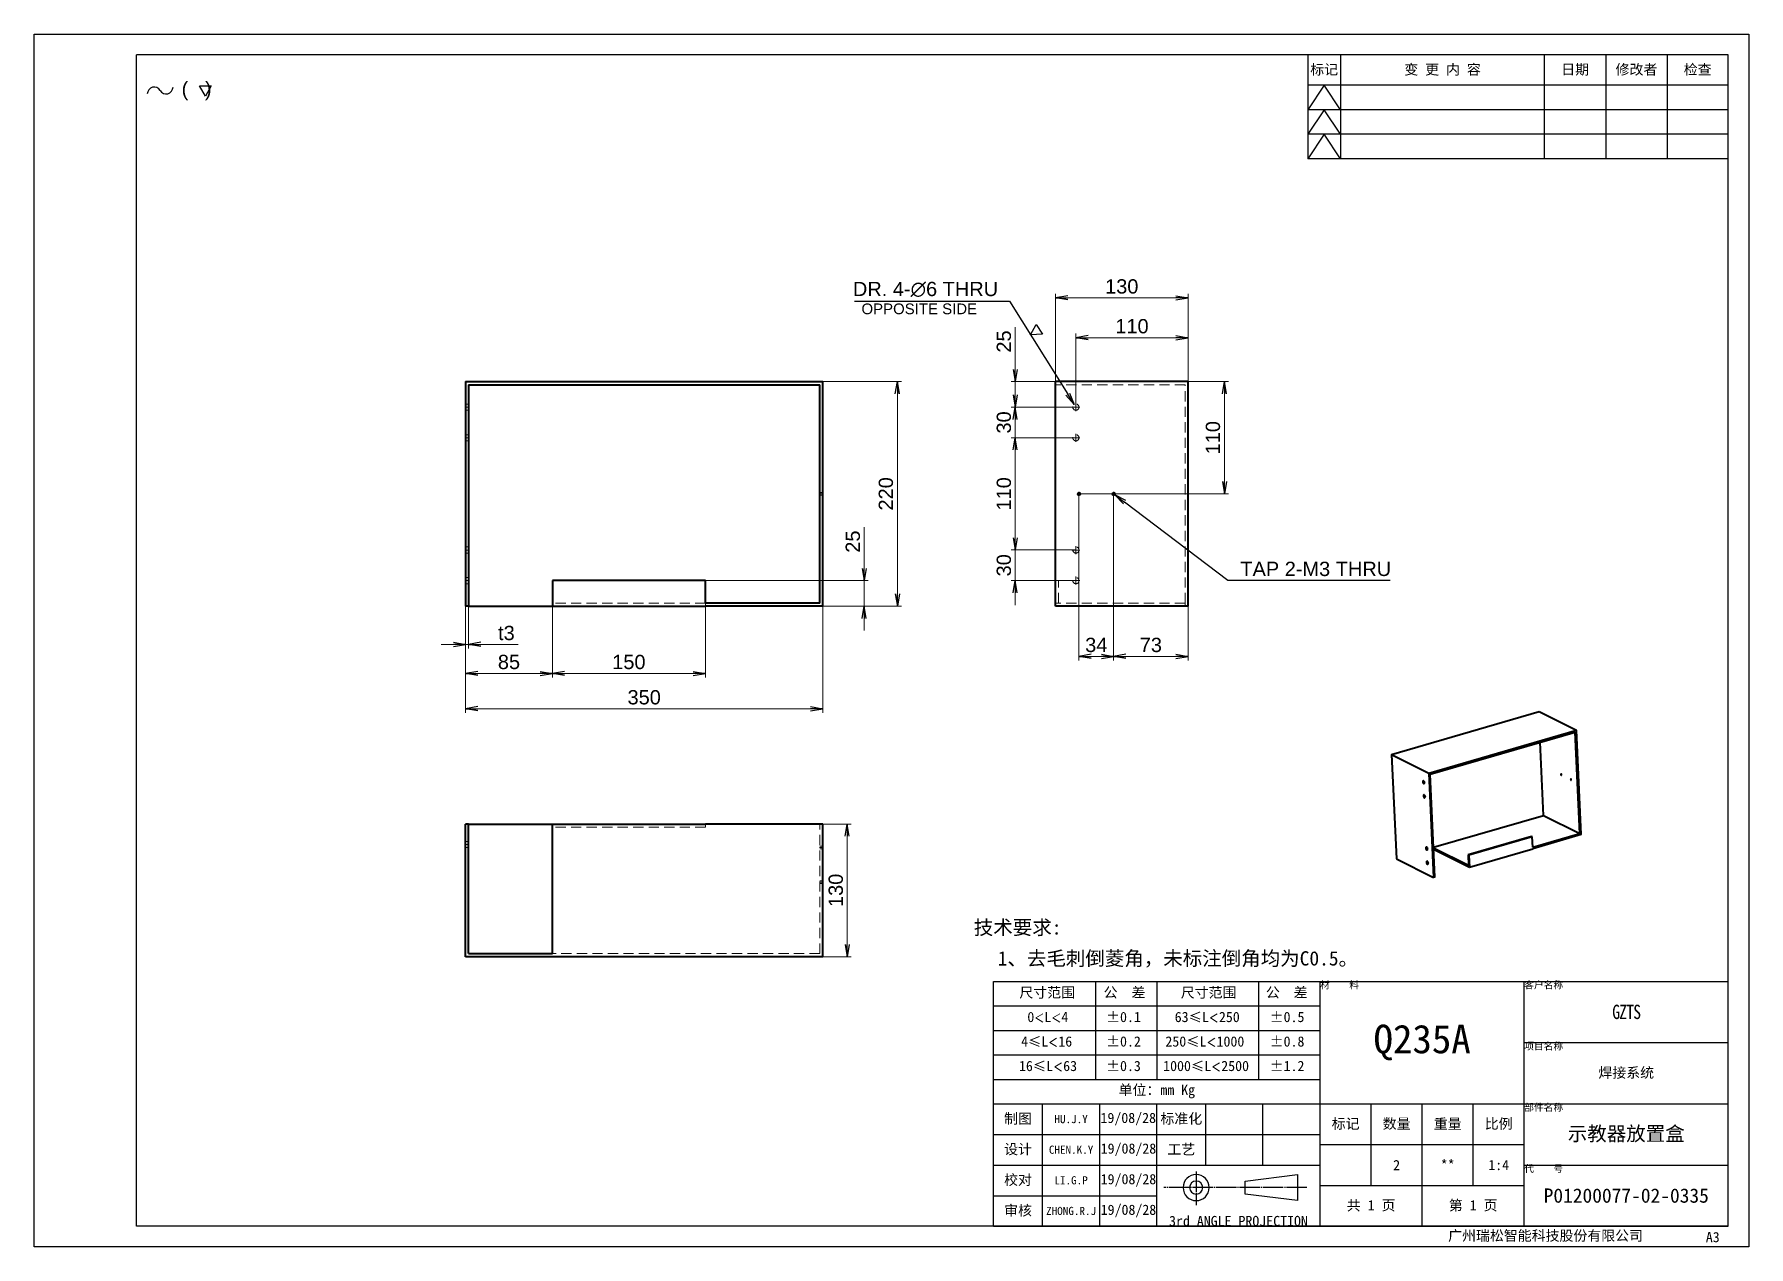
# Model space of a CAD drawing. Header units: millimetres. Extents: x -1727 to 307483, y -92648 to 6637.
# Drawn here: x 7534 to 9214, y -8118 to -6930 of the extents above; entities that cross this region are included whole.
import ezdxf
from ezdxf.enums import TextEntityAlignment as Align

# ---------------------------------------------------------------- set-up
doc = ezdxf.new("R2010")
doc.units = ezdxf.units.MM
doc.linetypes.add('CENTER-HOKUTO', pattern=[23, 20, -1, 1, -1])
doc.linetypes.add('HIDDEN-HOKUTO', pattern=[3.8, 2.5, -1.3])
doc.layers.add('A3', color=7, linetype='Continuous', plot=False)
for name, color, linetype in [('AM_7', 2, 'CENTER-HOKUTO'), ('AM_HID', 1, 'HIDDEN-HOKUTO'), ('AM_VIS', 7, 'Continuous'), ('TITLE_FRAME', 7, 'Continuous'), ('WORD_DIM', 253, 'Continuous')]:
    doc.layers.add(name, color=color, linetype=linetype)
doc.layers.add('SOLID LINE', color=7, linetype='Continuous', lineweight=30)
doc.layers.add('标注线', color=3, linetype='Continuous', lineweight=18)
doc.styles.add('DIM', font='txt.shx', dxfattribs={"width": 0.8, "bigfont": 'bigfont.shx'})
doc.styles.get("Standard").update_dxf_attribs({"font": 'arial.ttf'})
doc.dimstyles.new('STANDARD 1-4', dxfattribs={"dimscale": 4, "dimtxt": 3.5, "dimasz": 3, "dimexe": 1, "dimexo": 0, "dimgap": 1, "dimtad": 3, "dimdsep": 46, "dimtxsty": 'Standard', "dimblk1": 'OPEN', "dimblk2": 'OPEN', "dimsah": 1, "dimcen": 0, "dimclrd": 256, "dimclre": 256, "dimclrt": 3, "dimazin": 2, "dimtfac": 1, "dimtmove": 0, "dimatfit": 3, "dimldrblk": 'OPEN', "dimfxl": 0, "dimtolj": 1, "dimtzin": 0, "dimlwd": 13, "dimlwe": 13, "dimarcsym": 0})
doc.dimstyles.new('STANDARD1-4', dxfattribs={"dimscale": 4, "dimtxt": 3.5, "dimasz": 3, "dimexe": 1, "dimexo": 0, "dimgap": 1, "dimtad": 3, "dimdsep": 46, "dimtxsty": 'Standard', "dimblk1": 'OPEN', "dimblk2": 'OPEN', "dimsah": 1, "dimcen": 0, "dimclrd": 256, "dimclre": 256, "dimclrt": 3, "dimazin": 2, "dimtfac": 1, "dimtmove": 0, "dimatfit": 3, "dimldrblk": 'OPEN', "dimfxl": 0, "dimtolj": 1, "dimlwd": 25, "dimlwe": 25, "dimarcsym": 0})

msp = doc.modelspace()

# ---------------------------------------------------------------- texts
at = {"layer": 'SOLID LINE', "ltscale": 0.5}
for s, insert, char_height, width, attachment_point in [('\\pt60;{\\fSimHei|b0|i0|c134|p2;\\C3;标记}', (8798.05394, -6964.98265), 10, 32, 5), ('\\pt60;{\\fSimHei|b0|i0|c134|p2;\\C3;变 更 内 容}', (8914.05394, -6964.98265), 10, 200, 5), ('\\pt60;{\\fSimHei|b0|i0|c134|p2;\\C3;日期}', (9044.05394, -6964.98265), 10, 60, 5), ('\\pt60;{\\fSimHei|b0|i0|c134|p2;\\C3;修改者}', (9104.05394, -6964.98265), 10, 60, 5), ('\\pt60;{\\fSimHei|b0|i0|c134|p2;\\C3;检查}', (9164.05394, -6964.98265), 10, 60, 5), ('\\pt84;{\\fSimHei|b0|i0|c134|p2;\\C3;技术要求:}', (8454.68819, -7798.13931), 14, 120.242104, 1), ('\\pt84;{\\fSimHei|b0|i0|c134|p2;\\C3;\\P1、去毛刺倒菱角，未标注倒角均为C0.5。}', (8478.08549, -7805.10414), 14, 446.3637409, 1), ('\\pt60;{\\fSimHei|b0|i0|c134|p2;\\C3;公  差}', (8581.94875, -7863.8669), 10, 181.2060754, 1), ('\\pt60;{\\fSimHei|b0|i0|c134|p2;\\C3;公  差}', (8740.87818, -7863.8669), 10, 181.2060754, 1), ('{\\fSimHei|b0|i0|c134|p2;\\C3;材    料}', (8794.05394, -7857.98265), 7, 200, 1), ('\\pt42;{\\fSimHei|b0|i0|c134|p2;\\C3;客户名称}', (8994.05394, -7857.98265), 7, 200, 1), ('\\pt60;{\\fSimHei|b0|i0|c134|p2;\\C3;尺寸范围}', (8499.33379, -7863.8669), 10, 181.2060754, 1), ('\\pt60;{\\fSimHei|b0|i0|c134|p2;\\C3;尺寸范围}', (8657.5236, -7863.8669), 10, 181.2060754, 1), ('\\pt60;{\\fSimHei|b0|i0|c134|p2;\\C3;0\\Fromans,bigfont|c134;\\H0.9583x;<\\fSimHei|b0|i0|c134|p2;\\H1.044x;L\\Fromans,bigfont|c134;\\H0.9583x;<\\fSimHei|b0|i0|c134|p2;\\H1.044x;4}', (8507.17606, -7887.8669), 10, 181.2060754, 1), ('\\pt60;{\\fSimHei|b0|i0|c134|p2;\\C3;%%P0.1}', (8584.3833, -7887.8669), 10, 181.2060754, 1), ('\\pt60;{\\fSimHei|b0|i0|c134|p2;\\C3;63\\H0.9583x;≤\\H1.044x;L\\Fromans,bigfont|c134;\\H0.9579x;<\\fSimHei|b0|i0|c134|p2;\\H1.044x;250}', (8651.58866, -7887.8669), 10, 181.2060754, 1), ('\\pt60;{\\fSimHei|b0|i0|c134|p2;\\C3;%%P0.5}', (8744.6646, -7887.8669), 10, 181.2060754, 1), ('{\\fSimHei|b0|i0|c134|p2;\\W0.8;\\T0.9;\\C3;GZTS}', (9094.05394, -7887.98265), 14, 200, 5), ('\\pt60;{\\fSimHei|b0|i0|c134|p2;\\C3;4\\H0.9583x;≤\\H1.043x;L\\Fromans,bigfont|c134;\\H0.9588x;<\\fSimHei|b0|i0|c134|p2;\\H1.043x;16}', (8501.04, -7911.8669), 10, 181.2060754, 1), ('\\pt60;{\\fSimHei|b0|i0|c134|p2;\\C3;%%P0.2}', (8584.3833, -7911.8669), 10, 181.2060754, 1), ('\\pt60;{\\fSimHei|b0|i0|c134|p2;\\C3;250\\H0.9583x;≤\\H1.044x;L\\Fromans,bigfont|c134;\\H0.9579x;<\\fSimHei|b0|i0|c134|p2;\\H1.044x;1000}', (8642.4581, -7911.8669), 10, 181.2060754, 1), ('\\pt60;{\\fSimHei|b0|i0|c134|p2;\\C3;%%P0.8}', (8744.6646, -7911.8669), 10, 181.2060754, 1), ('\\pt168;{\\fSimHei|b0|i0|c134|p2;\\C3;Q235A}', (8894.05394, -7917.98265), 28, 200, 5), ('\\pt42;{\\fSimHei|b0|i0|c134|p2;\\C3;项目名称}', (8994.05394, -7917.98265), 7, 200, 1), ('\\pt60;{\\fSimHei|b0|i0|c134|p2;\\C3;16\\H0.9583x;≤\\H1.044x;L\\Fromans,bigfont|c134;\\H0.9579x;<\\fSimHei|b0|i0|c134|p2;\\H1.044x;63}', (8498.9798, -7935.8669), 10, 181.2060754, 1), ('\\pt60;{\\fSimHei|b0|i0|c134|p2;\\C3;%%P0.3}', (8584.3833, -7935.8669), 10, 181.2060754, 1), ('\\pt60;{\\fSimHei|b0|i0|c134|p2;\\C3;%%P1.2}', (8744.6646, -7935.8669), 10, 181.2060754, 1), ('{\\fSimHei|b0|i0|c134|p2;\\C3;焊接系统}', (9094.05394, -7947.98265), 10, 200, 5), ('\\pt60;{\\fSimHei|b0|i0|c134|p2;\\C3;单位：mm Kg}', (8634.05394, -7965.98265), 10, 320, 5), ('\\pt42;{\\fSimHei|b0|i0|c134|p2;\\C3;部件名称}', (8994.05394, -7977.98265), 7, 200, 1), ('\\pt60;{\\fSimHei|b0|i0|c134|p2;\\C3;制图}', (8498.05394, -7992.98265), 10, 48, 5), ('\\pt288;{\\fSimHei|b0|i0|c134|p2;\\H0.8x;\\C3;HU.J.Y}', (8550.05394, -7992.98265), 10, 56, 5), ('\\pt480;{\\fSimHei|b0|i0|c134|p2;\\C3;19/08/28}', (8606.05394, -7992.98265), 10, 56, 5), ('\\pt60;{\\fSimHei|b0|i0|c134|p2;\\C3;标准化}', (8658.05394, -7992.98265), 10, 48, 5), ('\\pt60;{\\fSimHei|b0|i0|c134|p2;\\C3;标记}', (8819.05394, -7997.98265), 10, 50, 5), ('\\pt60;{\\fSimHei|b0|i0|c134|p2;\\C3;数量}', (8869.05394, -7997.98265), 10, 50, 5), ('\\pt60;{\\fSimHei|b0|i0|c134|p2;\\C3;重量}', (8919.05394, -7997.98265), 10, 50, 5), ('\\pt60;{\\fSimHei|b0|i0|c134|p2;\\C3;比例}', (8969.05394, -7997.98265), 10, 50, 5), ('{\\fSimHei|b0|i0|c134|p2;\\C3;示教器放置盒}', (9094.05394, -8007.98265), 14, 200, 5), ('\\pt60;{\\fSimHei|b0|i0|c134|p2;\\C3;设计}', (8498.05394, -8022.98265), 10, 48, 5), ('\\pt2304;{\\fSimHei|b0|i0|c134|p2;\\H0.8x;\\C3;CHEN.K.Y}', (8550.05394, -8022.98265), 10, 56, 5), ('\\pt480;{\\fSimHei|b0|i0|c134|p2;\\C3;19/08/28}', (8606.25648, -8022.98265), 10, 55.5949143, 5), ('\\pt60;{\\fSimHei|b0|i0|c134|p2;\\C3;工艺}', (8658.05394, -8022.98265), 10, 48, 5), ('\\pt60;{\\fSimHei|b0|i0|c134|p2;\\C3;校对}', (8498.05394, -8052.98265), 10, 48, 5), ('\\pt480;{\\fSimHei|b0|i0|c134|p2;\\C3;19/08/28}', (8606.25648, -8052.98265), 10, 55.5949143, 5), ('\\pt60;{\\fSimHei|b0|i0|c134|p2;\\C3;2}', (8869.05394, -8037.98265), 10, 50, 5), ('\\pt60;{\\fSimHei|b0|i0|c134|p2;\\C3;**}', (8919.05394, -8037.98265), 10, 50, 5), ('\\pt60;{\\fSimHei|b0|i0|c134|p2;\\C3;1:4}', (8969.05394, -8037.98265), 10, 50, 5), ('\\pt42;{\\fSimHei|b0|i0|c134|p2;\\C3;代    号}', (8994.05394, -8037.98265), 7, 200, 1), ('\\pt288;{\\fSimHei|b0|i0|c134|p2;\\H0.8x;\\C3;LI.G.P}', (8550.05394, -8052.98265), 10, 56, 5), ('{\\fSimHei|b0|i0|c134|p2;\\C3;P01200077-02-0335}', (9094.05394, -8067.98265), 14, 200, 5), ('\\pt60;{\\fSimHei|b0|i0|c134|p2;\\C3;审核}', (8498.05394, -8082.98265), 10, 48, 5), ('\\pt288;{\\fSimHei|b0|i0|c134|p2;\\H0.8x;\\C3;ZHONG.R.J}', (8550.05394, -8082.98265), 10, 56, 5), ('\\pt480;{\\fSimHei|b0|i0|c134|p2;\\C3;19/08/28}', (8606.25648, -8082.98265), 10, 55.5949143, 5), ('\\pt60;{\\fSimHei|b0|i0|c134|p2;\\C3;共 1 页}', (8844.05394, -8077.98265), 10, 100, 5), ('\\pt60;{\\fSimHei|b0|i0|c134|p2;\\C3;第 1 页}', (8944.05394, -8077.98265), 10, 100, 5), ('{\\fSimHei|b0|i0|c134|p2;\\C3;3rd ANGLE PROJECTION}', (8714.05394, -8097.98265), 10, 160, 8), ('\\pt60;{\\fSimHei|b0|i0|c134|p2;\\C3;广州瑞松智能科技股份有限公司}', (8919.52839, -8102.12456), 10, 314.2472326, 1), ('\\pt60;{\\fSimHei|b0|i0|c134|p2;\\C3;A3}', (9172.00942, -8103.57227), 10, 314.2472326, 1)]:
    msp.add_mtext(s, dxfattribs=dict(at, insert=insert, char_height=char_height, width=width, attachment_point=attachment_point))
at = {"layer": 'SOLID LINE', "ltscale": 0.5, "insert": (8640.26331, -7935.8669), "char_height": 10, "width": 181.2060754, "attachment_point": 1, "line_spacing_factor": 0.72}
msp.add_mtext('\\pt60;{\\fSimHei|b0|i0|c134|p2;\\C3;1000\\H0.9583x;≤\\H1.044x;L\\Fromans,bigfont|c134;\\H0.9579x;<\\fSimHei|b0|i0|c134|p2;\\H1.044x;2500}', dxfattribs=at)
at = {"layer": 'WORD_DIM', "color": 3, "linetype": 'Continuous', "ltscale": 5, "insert": (8401.27066, -7199.08259), "char_height": 10.5, "attachment_point": 5}
msp.add_mtext('OPPOSITE SIDE', dxfattribs=at)

# ---------------------------------------------------------------- blocks, each defined once
blk = doc.blocks.new('84')
at = {"color": 7, "lineweight": 35}
for p, q in [((120373.5, -11280.7), (120518.2, -11238.7)), ((120518.2, -11238.7), (120554.7, -11257)), ((120410, -11299), (120554.7, -11257)), ((120411.3, -11300), (120553.5, -11258.7)), ((120522.6, -11340.3), (120519.2, -11268.7)), ((120558.2, -11358.2), (120553.5, -11258.7)), ((120559.5, -11359.2), (120554.7, -11257)), ((120373.5, -11280.7), (120378.4, -11382.9)), ((120373.5, -11280.7), (120410, -11299)), ((120410, -11299), (120414.8, -11401.2)), ((120416.1, -11400.9), (120411.3, -11300)), ((120414.7, -11371.6), (120522.6, -11340.3)), ((120522.6, -11340.3), (120558.2, -11358.2)), ((120414.7, -11372), (120449.1, -11389.2)), ((120414.8, -11373.4), (120450, -11391)), ((120510.6, -11361), (120448.6, -11379)), ((120511.4, -11361.4), (120449.4, -11379.4)), ((120450, -11391), (120512, -11373)), ((120511.9, -11371.6), (120511.4, -11361.4)), ((120511.9, -11371.6), (120558.2, -11358.2)), ((120559.5, -11359.2), (120512, -11373)), ((120378.4, -11382.9), (120414.8, -11401.2)), ((120448.6, -11379), (120449.1, -11389.2)), ((120449.4, -11379.4), (120450, -11391))]:
    blk.add_line(p, q, dxfattribs=at)
at = {"color": 7, "lineweight": 35, "ltscale": 0.047065}
for p, q in [((120511.4, -11361.4), (120510.6, -11361)), ((120449.4, -11379.4), (120448.6, -11379))]:
    blk.add_line(p, q, dxfattribs=at)
at = {"color": 7, "lineweight": 35, "ltscale": 0.06456}
blk.add_line((120416.1, -11400.9), (120414.8, -11401.2), dxfattribs=at)
at = {"color": 7, "lineweight": 35}
for centre, major_axis, start_param, end_param in [((120405, -11307.8), (-0.42, 1.44), 6.283152, 9.424745), ((120405, -11307.8), (-0.42, 1.44), 5.34261, 6.283152), ((120539.9, -11300.4), (0.172, -0.59), 3.141579, 6.283172), ((120539.9, -11300.4), (0.172, -0.59), 0.059425, 3.141579), ((120539.9, -11300.4), (0.172, -0.59), 6.283172, 6.34261), ((120549.4, -11305.2), (0.172, -0.59), 3.141579, 6.283172), ((120549.4, -11305.2), (0.172, -0.59), 0.059425, 3.141579), ((120549.4, -11305.2), (0.172, -0.59), 6.283172, 6.34261), ((120405.6, -11321.7), (-0.42, 1.44), 6.283152, 9.424745), ((120405.6, -11321.7), (-0.42, 1.44), 5.34261, 6.283152), ((120405, -11307.8), (-0.42, 1.44), 3.141559, 5.34261), ((120406.2, -11307.5), (0.42, -1.44), 4.149212, 5.275609), ((120405.6, -11321.7), (-0.42, 1.44), 3.141559, 5.34261), ((120406.9, -11321.4), (0.42, -1.44), 4.149212, 5.275609), ((120408, -11372.9), (-0.42, 1.44), 6.283152, 9.424745), ((120408, -11372.9), (-0.42, 1.44), 5.34261, 6.283152), ((120408, -11372.9), (-0.42, 1.44), 3.141559, 5.34261), ((120409.3, -11372.5), (-0.42, 1.44), 1.007619, 2.134016), ((120408.7, -11386.8), (-0.42, 1.44), 6.283152, 9.424745), ((120408.7, -11386.8), (-0.42, 1.44), 5.34261, 6.283152), ((120408.7, -11386.8), (-0.42, 1.44), 3.141559, 5.34261), ((120409.9, -11386.4), (-0.42, 1.44), 1.007619, 2.134016)]:
    blk.add_ellipse(centre, major_axis=major_axis, ratio=0.508949, start_param=start_param, end_param=end_param, dxfattribs=at)
blk = doc.blocks.new('_OPEN')
at = {"color": 0}
for p, q in [((-1, 0.17), (0, 0)), ((-1, -0.17), (0, 0)), ((0, 0), (-1, 0))]:
    blk.add_line(p, q, dxfattribs=at)
blk = doc.blocks.new('*D621')
at = {"layer": 'DEFPOINTS', "color": 0, "linetype": 'Continuous', "transparency": 16777216}
for p in [(7956.7, -7490.3), (8041.7, -7490.3), (8041.7, -7556.3)]:
    blk.add_point(p, dxfattribs=at)
at = {"layer": 'WORD_DIM', "linetype": 'Continuous', "lineweight": 13, "transparency": 16777216}
for p, q in [((7956.7, -7490.3), (7956.7, -7560.3)), ((8041.7, -7490.3), (8041.7, -7560.3)), ((7968.7, -7556.3), (8029.7, -7556.3))]:
    blk.add_line(p, q, dxfattribs=at)
at = {"layer": 'WORD_DIM', "linetype": 'Continuous', "lineweight": 13, "transparency": 16777216, "xscale": 12, "yscale": 12, "zscale": 12, "rotation": 180}
blk.add_blockref('_OPEN', (7956.7, -7556.3), dxfattribs=at)
at = {"layer": 'WORD_DIM', "linetype": 'Continuous', "lineweight": 13, "transparency": 16777216, "xscale": 12, "yscale": 12, "zscale": 12}
blk.add_blockref('_OPEN', (8041.7, -7556.3), dxfattribs=at)
at = {"layer": 'WORD_DIM', "color": 3, "linetype": 'Continuous', "transparency": 16777216, "insert": (7999.2, -7545.1), "char_height": 14, "attachment_point": 5}
blk.add_mtext('\\A1;85', dxfattribs=at)
blk = doc.blocks.new('*D622')
at = {"layer": 'DEFPOINTS', "color": 0, "linetype": 'Continuous', "transparency": 16777216}
for p in [(8041.7, -7490.3), (8191.7, -7487.3), (8191.7, -7556.3)]:
    blk.add_point(p, dxfattribs=at)
at = {"layer": 'WORD_DIM', "linetype": 'Continuous', "lineweight": 13, "transparency": 16777216}
for p, q in [((8041.7, -7490.3), (8041.7, -7560.3)), ((8191.7, -7487.3), (8191.7, -7560.3)), ((8053.7, -7556.3), (8179.7, -7556.3))]:
    blk.add_line(p, q, dxfattribs=at)
at = {"layer": 'WORD_DIM', "linetype": 'Continuous', "lineweight": 13, "transparency": 16777216, "xscale": 12, "yscale": 12, "zscale": 12, "rotation": 180}
blk.add_blockref('_OPEN', (8041.7, -7556.3), dxfattribs=at)
at = {"layer": 'WORD_DIM', "linetype": 'Continuous', "lineweight": 13, "transparency": 16777216, "xscale": 12, "yscale": 12, "zscale": 12}
blk.add_blockref('_OPEN', (8191.7, -7556.3), dxfattribs=at)
at = {"layer": 'WORD_DIM', "color": 3, "linetype": 'Continuous', "transparency": 16777216, "insert": (8116.7, -7545.1), "char_height": 14, "attachment_point": 5}
blk.add_mtext('\\A1;150', dxfattribs=at)
blk = doc.blocks.new('*D623')
at = {"layer": 'DEFPOINTS', "color": 0, "linetype": 'Continuous', "transparency": 16777216}
for p in [(8191.7, -7465.3), (8347.3, -7465.3), (8306.7, -7490.3)]:
    blk.add_point(p, dxfattribs=at)
at = {"layer": 'WORD_DIM', "linetype": 'Continuous', "lineweight": 13, "transparency": 16777216}
for p, q in [((8347.3, -7453.3), (8347.3, -7412.9)), ((8191.7, -7465.3), (8351.3, -7465.3)), ((8347.3, -7490.3), (8347.3, -7465.3)), ((8306.7, -7490.3), (8351.3, -7490.3)), ((8347.3, -7502.3), (8347.3, -7514.3))]:
    blk.add_line(p, q, dxfattribs=at)
at = {"layer": 'WORD_DIM', "linetype": 'Continuous', "lineweight": 13, "transparency": 16777216, "xscale": 12, "yscale": 12, "zscale": 12}
for p, rotation in [((8347.3, -7465.3), 270), ((8347.3, -7490.3), 90)]:
    blk.add_blockref('_OPEN', p, dxfattribs=dict(at, rotation=rotation))
at = {"layer": 'WORD_DIM', "color": 3, "linetype": 'Continuous', "transparency": 16777216, "insert": (8336.2, -7427.1), "char_height": 14, "attachment_point": 5, "rotation": 90}
blk.add_mtext('\\A1;25', dxfattribs=at)
blk = doc.blocks.new('*D624')
at = {"layer": 'DEFPOINTS', "color": 0, "linetype": 'Continuous', "transparency": 16777216}
for p in [(7956.7, -7490.3), (7959.7, -7490.3), (7959.7, -7527.8)]:
    blk.add_point(p, dxfattribs=at)
at = {"layer": 'WORD_DIM', "linetype": 'Continuous', "lineweight": 13, "transparency": 16777216}
for p, q in [((7956.7, -7490.3), (7956.7, -7531.8)), ((7959.7, -7490.3), (7959.7, -7531.8)), ((7944.7, -7527.8), (7932.7, -7527.8)), ((7956.7, -7527.8), (7959.7, -7527.8)), ((7971.7, -7527.8), (8008.2, -7527.8))]:
    blk.add_line(p, q, dxfattribs=at)
at = {"layer": 'WORD_DIM', "linetype": 'Continuous', "lineweight": 13, "transparency": 16777216, "xscale": 12, "yscale": 12, "zscale": 12}
blk.add_blockref('_OPEN', (7956.7, -7527.8), dxfattribs=at)
at = {"layer": 'WORD_DIM', "linetype": 'Continuous', "lineweight": 13, "transparency": 16777216, "xscale": 12, "yscale": 12, "zscale": 12, "rotation": 180}
blk.add_blockref('_OPEN', (7959.7, -7527.8), dxfattribs=at)
at = {"layer": 'WORD_DIM', "color": 3, "linetype": 'Continuous', "transparency": 16777216, "insert": (7996.7, -7516.7), "char_height": 14, "attachment_point": 5}
blk.add_mtext('\\A1;t3', dxfattribs=at)
blk = doc.blocks.new('*D625')
at = {"layer": 'DEFPOINTS', "color": 0, "linetype": 'Continuous', "ltscale": 5, "transparency": 16777216}
for p in [(8306.7, -7270.3), (8379.8, -7270.3), (8306.7, -7490.3)]:
    blk.add_point(p, dxfattribs=at)
at = {"layer": 'WORD_DIM', "linetype": 'Continuous', "lineweight": 13, "ltscale": 5, "transparency": 16777216}
for p, q in [((8306.7, -7270.3), (8383.8, -7270.3)), ((8379.8, -7478.3), (8379.8, -7282.3)), ((8306.7, -7490.3), (8383.8, -7490.3))]:
    blk.add_line(p, q, dxfattribs=at)
at = {"layer": 'WORD_DIM', "linetype": 'Continuous', "lineweight": 13, "ltscale": 5, "transparency": 16777216, "xscale": 12, "yscale": 12, "zscale": 12}
for p, rotation in [((8379.8, -7270.3), 90), ((8379.8, -7490.3), 270)]:
    blk.add_blockref('_OPEN', p, dxfattribs=dict(at, rotation=rotation))
at = {"layer": 'WORD_DIM', "color": 3, "linetype": 'Continuous', "ltscale": 5, "transparency": 16777216, "insert": (8368.6, -7380.3), "char_height": 14, "attachment_point": 5, "rotation": 90}
blk.add_mtext('\\A1;220', dxfattribs=at)
blk = doc.blocks.new('*D626')
at = {"layer": 'DEFPOINTS', "color": 0, "linetype": 'Continuous', "ltscale": 5, "transparency": 16777216}
for p in [(7956.7, -7490.3), (8306.7, -7490.3), (7956.7, -7590.8)]:
    blk.add_point(p, dxfattribs=at)
at = {"layer": 'WORD_DIM', "linetype": 'Continuous', "lineweight": 13, "ltscale": 5, "transparency": 16777216}
for p, q in [((7956.7, -7490.3), (7956.7, -7594.8)), ((8306.7, -7490.3), (8306.7, -7594.8)), ((8294.7, -7590.8), (7968.7, -7590.8))]:
    blk.add_line(p, q, dxfattribs=at)
at = {"layer": 'WORD_DIM', "linetype": 'Continuous', "lineweight": 13, "ltscale": 5, "transparency": 16777216, "xscale": 12, "yscale": 12, "zscale": 12, "rotation": 180}
blk.add_blockref('_OPEN', (7956.7, -7590.8), dxfattribs=at)
at = {"layer": 'WORD_DIM', "linetype": 'Continuous', "lineweight": 13, "ltscale": 5, "transparency": 16777216, "xscale": 12, "yscale": 12, "zscale": 12}
blk.add_blockref('_OPEN', (8306.7, -7590.8), dxfattribs=at)
at = {"layer": 'WORD_DIM', "color": 3, "linetype": 'Continuous', "ltscale": 5, "transparency": 16777216, "insert": (8131.7, -7579.7), "char_height": 14, "attachment_point": 5}
blk.add_mtext('\\A1;350', dxfattribs=at)
blk = doc.blocks.new('*D627')
at = {"layer": 'DEFPOINTS', "color": 0, "linetype": 'Continuous', "transparency": 16777216}
for p in [(8554.7, -7227.3), (8664.7, -7270.3), (8554.7, -7295.3)]:
    blk.add_point(p, dxfattribs=at)
at = {"layer": 'WORD_DIM', "linetype": 'Continuous', "lineweight": 13, "transparency": 16777216}
for p, q in [((8554.7, -7295.3), (8554.7, -7223.3)), ((8664.7, -7270.3), (8664.7, -7223.3)), ((8652.7, -7227.3), (8566.7, -7227.3))]:
    blk.add_line(p, q, dxfattribs=at)
at = {"layer": 'WORD_DIM', "linetype": 'Continuous', "lineweight": 13, "transparency": 16777216, "xscale": 12, "yscale": 12, "zscale": 12, "rotation": 180}
blk.add_blockref('_OPEN', (8554.7, -7227.3), dxfattribs=at)
at = {"layer": 'WORD_DIM', "linetype": 'Continuous', "lineweight": 13, "transparency": 16777216, "xscale": 12, "yscale": 12, "zscale": 12}
blk.add_blockref('_OPEN', (8664.7, -7227.3), dxfattribs=at)
at = {"layer": 'WORD_DIM', "color": 3, "linetype": 'Continuous', "transparency": 16777216, "insert": (8609.7, -7216.1), "char_height": 14, "attachment_point": 5}
blk.add_mtext('\\A1;110', dxfattribs=at)
blk = doc.blocks.new('*D628')
at = {"layer": 'DEFPOINTS', "color": 0, "linetype": 'Continuous', "transparency": 16777216}
for p in [(8534.7, -7270.3), (8495.3, -7295.3), (8554.7, -7295.3)]:
    blk.add_point(p, dxfattribs=at)
at = {"layer": 'WORD_DIM', "linetype": 'Continuous', "lineweight": 13, "transparency": 16777216}
for p, q in [((8495.3, -7258.3), (8495.3, -7216.8)), ((8534.7, -7270.3), (8491.3, -7270.3)), ((8495.3, -7295.3), (8495.3, -7270.3)), ((8554.7, -7295.3), (8491.3, -7295.3)), ((8495.3, -7307.3), (8495.3, -7319.3))]:
    blk.add_line(p, q, dxfattribs=at)
at = {"layer": 'WORD_DIM', "linetype": 'Continuous', "lineweight": 13, "transparency": 16777216, "xscale": 12, "yscale": 12, "zscale": 12}
for p, rotation in [((8495.3, -7270.3), 270), ((8495.3, -7295.3), 90)]:
    blk.add_blockref('_OPEN', p, dxfattribs=dict(at, rotation=rotation))
at = {"layer": 'WORD_DIM', "color": 3, "linetype": 'Continuous', "transparency": 16777216, "insert": (8484.2, -7231), "char_height": 14, "attachment_point": 5, "rotation": 90}
blk.add_mtext('\\A1;25', dxfattribs=at)
blk = doc.blocks.new('*D629')
at = {"layer": 'DEFPOINTS', "color": 0, "linetype": 'Continuous', "transparency": 16777216}
for p in [(8554.7, -7295.3), (8495.3, -7325.3), (8554.7, -7325.3)]:
    blk.add_point(p, dxfattribs=at)
at = {"layer": 'WORD_DIM', "linetype": 'Continuous', "lineweight": 13, "transparency": 16777216}
for p, q in [((8495.3, -7283.3), (8495.3, -7271.3)), ((8554.7, -7295.3), (8491.3, -7295.3)), ((8495.3, -7295.3), (8495.3, -7325.3)), ((8554.7, -7325.3), (8491.3, -7325.3)), ((8495.3, -7337.3), (8495.3, -7349.3))]:
    blk.add_line(p, q, dxfattribs=at)
at = {"layer": 'WORD_DIM', "linetype": 'Continuous', "lineweight": 13, "transparency": 16777216, "xscale": 12, "yscale": 12, "zscale": 12}
for p, rotation in [((8495.3, -7295.3), 270), ((8495.3, -7325.3), 90)]:
    blk.add_blockref('_OPEN', p, dxfattribs=dict(at, rotation=rotation))
at = {"layer": 'WORD_DIM', "color": 3, "linetype": 'Continuous', "transparency": 16777216, "insert": (8484.2, -7310.3), "char_height": 14, "attachment_point": 5, "rotation": 90}
blk.add_mtext('\\A1;30', dxfattribs=at)
blk = doc.blocks.new('*D630')
at = {"layer": 'DEFPOINTS', "color": 0, "linetype": 'Continuous', "transparency": 16777216}
for p in [(8554.7, -7325.3), (8495.3, -7435.3), (8554.7, -7435.3)]:
    blk.add_point(p, dxfattribs=at)
at = {"layer": 'WORD_DIM', "linetype": 'Continuous', "lineweight": 13, "transparency": 16777216}
for p, q in [((8554.7, -7325.3), (8491.3, -7325.3)), ((8495.3, -7337.3), (8495.3, -7423.3)), ((8554.7, -7435.3), (8491.3, -7435.3))]:
    blk.add_line(p, q, dxfattribs=at)
at = {"layer": 'WORD_DIM', "linetype": 'Continuous', "lineweight": 13, "transparency": 16777216, "xscale": 12, "yscale": 12, "zscale": 12}
for p, rotation in [((8495.3, -7325.3), 90), ((8495.3, -7435.3), 270)]:
    blk.add_blockref('_OPEN', p, dxfattribs=dict(at, rotation=rotation))
at = {"layer": 'WORD_DIM', "color": 3, "linetype": 'Continuous', "transparency": 16777216, "insert": (8484.2, -7380.3), "char_height": 14, "attachment_point": 5, "rotation": 90}
blk.add_mtext('\\A1;110', dxfattribs=at)
blk = doc.blocks.new('*D631')
at = {"layer": 'DEFPOINTS', "color": 0, "linetype": 'Continuous', "transparency": 16777216}
for p in [(8554.7, -7435.3), (8495.3, -7465.3), (8554.7, -7465.3)]:
    blk.add_point(p, dxfattribs=at)
at = {"layer": 'WORD_DIM', "linetype": 'Continuous', "lineweight": 13, "transparency": 16777216}
for p, q in [((8495.3, -7423.3), (8495.3, -7411.3)), ((8554.7, -7435.3), (8491.3, -7435.3)), ((8495.3, -7435.3), (8495.3, -7465.3)), ((8554.7, -7465.3), (8491.3, -7465.3)), ((8495.3, -7477.3), (8495.3, -7489.3))]:
    blk.add_line(p, q, dxfattribs=at)
at = {"layer": 'WORD_DIM', "linetype": 'Continuous', "lineweight": 13, "transparency": 16777216, "xscale": 12, "yscale": 12, "zscale": 12}
for p, rotation in [((8495.3, -7435.3), 270), ((8495.3, -7465.3), 90)]:
    blk.add_blockref('_OPEN', p, dxfattribs=dict(at, rotation=rotation))
at = {"layer": 'WORD_DIM', "color": 3, "linetype": 'Continuous', "transparency": 16777216, "insert": (8484.2, -7450.3), "char_height": 14, "attachment_point": 5, "rotation": 90}
blk.add_mtext('\\A1;30', dxfattribs=at)
blk = doc.blocks.new('*D632')
at = {"layer": 'DEFPOINTS', "color": 0, "linetype": 'Continuous', "transparency": 16777216}
for p in [(8591.7, -7380.3), (8664.7, -7490.3), (8591.7, -7539.5)]:
    blk.add_point(p, dxfattribs=at)
at = {"layer": 'WORD_DIM', "linetype": 'Continuous', "lineweight": 13, "transparency": 16777216}
for p, q in [((8591.7, -7380.3), (8591.7, -7543.5)), ((8664.7, -7490.3), (8664.7, -7543.5)), ((8652.7, -7539.5), (8603.7, -7539.5))]:
    blk.add_line(p, q, dxfattribs=at)
at = {"layer": 'WORD_DIM', "linetype": 'Continuous', "lineweight": 13, "transparency": 16777216, "xscale": 12, "yscale": 12, "zscale": 12, "rotation": 180}
blk.add_blockref('_OPEN', (8591.7, -7539.5), dxfattribs=at)
at = {"layer": 'WORD_DIM', "linetype": 'Continuous', "lineweight": 13, "transparency": 16777216, "xscale": 12, "yscale": 12, "zscale": 12}
blk.add_blockref('_OPEN', (8664.7, -7539.5), dxfattribs=at)
at = {"layer": 'WORD_DIM', "color": 3, "linetype": 'Continuous', "transparency": 16777216, "insert": (8628.2, -7528.4), "char_height": 14, "attachment_point": 5}
blk.add_mtext('\\A1;73', dxfattribs=at)
blk = doc.blocks.new('*D633')
at = {"layer": 'DEFPOINTS', "color": 0, "linetype": 'Continuous', "transparency": 16777216}
for p in [(8557.7, -7380.3), (8591.7, -7380.3), (8557.7, -7539.5)]:
    blk.add_point(p, dxfattribs=at)
at = {"layer": 'WORD_DIM', "linetype": 'Continuous', "lineweight": 13, "transparency": 16777216}
for p, q in [((8557.7, -7380.3), (8557.7, -7543.5)), ((8591.7, -7380.3), (8591.7, -7543.5)), ((8579.7, -7539.5), (8569.7, -7539.5))]:
    blk.add_line(p, q, dxfattribs=at)
at = {"layer": 'WORD_DIM', "linetype": 'Continuous', "lineweight": 13, "transparency": 16777216, "xscale": 12, "yscale": 12, "zscale": 12, "rotation": 180}
blk.add_blockref('_OPEN', (8557.7, -7539.5), dxfattribs=at)
at = {"layer": 'WORD_DIM', "linetype": 'Continuous', "lineweight": 13, "transparency": 16777216, "xscale": 12, "yscale": 12, "zscale": 12}
blk.add_blockref('_OPEN', (8591.7, -7539.5), dxfattribs=at)
at = {"layer": 'WORD_DIM', "color": 3, "linetype": 'Continuous', "transparency": 16777216, "insert": (8574.7, -7528.4), "char_height": 14, "attachment_point": 5}
blk.add_mtext('\\A1;34', dxfattribs=at)
blk = doc.blocks.new('*D634')
at = {"layer": 'DEFPOINTS', "color": 0, "linetype": 'Continuous', "transparency": 16777216}
for p in [(8664.7, -7270.3), (8557.7, -7380.3), (8700.3, -7380.3)]:
    blk.add_point(p, dxfattribs=at)
at = {"layer": 'WORD_DIM', "linetype": 'Continuous', "lineweight": 13, "transparency": 16777216}
for p, q in [((8664.7, -7270.3), (8704.3, -7270.3)), ((8700.3, -7282.3), (8700.3, -7368.3)), ((8557.7, -7380.3), (8704.3, -7380.3))]:
    blk.add_line(p, q, dxfattribs=at)
at = {"layer": 'WORD_DIM', "linetype": 'Continuous', "lineweight": 13, "transparency": 16777216, "xscale": 12, "yscale": 12, "zscale": 12}
for p, rotation in [((8700.3, -7270.3), 90), ((8700.3, -7380.3), 270)]:
    blk.add_blockref('_OPEN', p, dxfattribs=dict(at, rotation=rotation))
at = {"layer": 'WORD_DIM', "color": 3, "linetype": 'Continuous', "transparency": 16777216, "insert": (8689.1, -7325.3), "char_height": 14, "attachment_point": 5, "rotation": 90}
blk.add_mtext('\\A1;110', dxfattribs=at)
blk = doc.blocks.new('*D635')
at = {"layer": 'DEFPOINTS', "color": 0, "linetype": 'Continuous', "ltscale": 5, "transparency": 16777216}
for p in [(8590.5, -7379.4), (8592.9, -7381.2)]:
    blk.add_point(p, dxfattribs=at)
at = {"layer": 'WORD_DIM', "linetype": 'Continuous', "lineweight": 25, "ltscale": 5, "transparency": 16777216}
for p, q in [((8703.7, -7465.1), (8602.5, -7388.5)), ((8862.7, -7465.1), (8703.7, -7465.1))]:
    blk.add_line(p, q, dxfattribs=at)
at = {"layer": 'WORD_DIM', "linetype": 'Continuous', "lineweight": 25, "ltscale": 5, "transparency": 16777216, "xscale": 12, "yscale": 12, "zscale": 12, "rotation": 142.8926702131394}
blk.add_blockref('_OPEN', (8592.9, -7381.2), dxfattribs=at)
at = {"layer": 'WORD_DIM', "color": 3, "linetype": 'Continuous', "ltscale": 5, "transparency": 16777216, "insert": (8789.8, -7453.9), "char_height": 14, "attachment_point": 5}
blk.add_mtext('\\A1;TAP 2-M3 THRU', dxfattribs=at)
blk = doc.blocks.new('*D636')
at = {"layer": 'DEFPOINTS', "color": 0, "linetype": 'Continuous', "ltscale": 5, "transparency": 16777216}
for p in [(8553.1, -7292.8), (8556.3, -7297.9)]:
    blk.add_point(p, dxfattribs=at)
at = {"layer": 'WORD_DIM', "linetype": 'Continuous', "lineweight": 25, "ltscale": 5, "transparency": 16777216}
for p, q in [((8337.8, -7191.5), (8489.8, -7191.5)), ((8489.8, -7191.5), (8546.8, -7282.6))]:
    blk.add_line(p, q, dxfattribs=at)
at = {"layer": 'WORD_DIM', "linetype": 'Continuous', "lineweight": 25, "ltscale": 5, "transparency": 16777216, "xscale": 12, "yscale": 12, "zscale": 12, "rotation": 302.0153356757864}
blk.add_blockref('_OPEN', (8553.1, -7292.8), dxfattribs=at)
at = {"layer": 'WORD_DIM', "color": 3, "linetype": 'Continuous', "ltscale": 5, "transparency": 16777216, "insert": (8407.4, -7180), "char_height": 14, "attachment_point": 5}
blk.add_mtext('\\A1;DR. 4-∅6 THRU', dxfattribs=at)
blk = doc.blocks.new('shiage1')
at = {"layer": 'WORD_DIM', "color": 3, "linetype": 'Continuous'}
for p, q in [((0, 0), (-1.44, 2.5)), ((-1.44, 2.5), (1.44, 2.5)), ((1.44, 2.5), (0, 0))]:
    blk.add_line(p, q, dxfattribs=at)
blk = doc.blocks.new('shiage0')
at = {"layer": 'WORD_DIM', "color": 3, "linetype": 'Continuous'}
for centre, start, end in [((1.69, 0), 30, 180), ((4.61, 1.69), 210, 0)]:
    blk.add_arc(centre, 1.69, start, end, dxfattribs=at)
blk = doc.blocks.new('12')
at = {"layer": 'TITLE_FRAME', "color": 3, "linetype": 'Continuous'}
blk.add_lwpolyline([(20.46, 3.03), (19.01, 5.53), (21.9, 5.53)], close=True, dxfattribs=at)
blk.add_blockref('shiage0', (6.23, 3.56), dxfattribs=at)
blk.add_text('(   )', height=3.5, dxfattribs=at).set_placement((14.64, 3.08))
blk = doc.blocks.new('*D667')
at = {"layer": 'DEFPOINTS', "color": 0, "linetype": 'Continuous', "transparency": 16777216}
for p in [(8664.7, -7188.3), (8534.7, -7270.3), (8664.7, -7270.3)]:
    blk.add_point(p, dxfattribs=at)
at = {"layer": 'WORD_DIM', "linetype": 'Continuous', "lineweight": 13, "transparency": 16777216}
for p, q in [((8534.7, -7270.3), (8534.7, -7184.3)), ((8546.7, -7188.3), (8652.7, -7188.3)), ((8664.7, -7270.3), (8664.7, -7184.3))]:
    blk.add_line(p, q, dxfattribs=at)
at = {"layer": 'WORD_DIM', "linetype": 'Continuous', "lineweight": 13, "transparency": 16777216, "xscale": 12, "yscale": 12, "zscale": 12, "rotation": 180}
blk.add_blockref('_OPEN', (8534.7, -7188.3), dxfattribs=at)
at = {"layer": 'WORD_DIM', "linetype": 'Continuous', "lineweight": 13, "transparency": 16777216, "xscale": 12, "yscale": 12, "zscale": 12}
blk.add_blockref('_OPEN', (8664.7, -7188.3), dxfattribs=at)
at = {"layer": 'WORD_DIM', "color": 3, "linetype": 'Continuous', "transparency": 16777216, "insert": (8599.7, -7177.1), "char_height": 14, "attachment_point": 5}
blk.add_mtext('\\A1;130', dxfattribs=at)
blk = doc.blocks.new('*D669')
at = {"layer": 'DEFPOINTS', "color": 0, "linetype": 'Continuous', "ltscale": 5, "transparency": 16777216}
for p in [(8306.7, -7703.8), (8306.7, -7833.8), (8330.6, -7833.8)]:
    blk.add_point(p, dxfattribs=at)
at = {"layer": 'WORD_DIM', "linetype": 'Continuous', "lineweight": 13, "ltscale": 5, "transparency": 16777216}
for p, q in [((8306.7, -7703.8), (8334.6, -7703.8)), ((8330.6, -7715.8), (8330.6, -7821.8)), ((8306.7, -7833.8), (8334.6, -7833.8))]:
    blk.add_line(p, q, dxfattribs=at)
at = {"layer": 'WORD_DIM', "linetype": 'Continuous', "lineweight": 13, "ltscale": 5, "transparency": 16777216, "xscale": 12, "yscale": 12, "zscale": 12}
for p, rotation in [((8330.6, -7703.8), 90), ((8330.6, -7833.8), 270)]:
    blk.add_blockref('_OPEN', p, dxfattribs=dict(at, rotation=rotation))
at = {"layer": 'WORD_DIM', "color": 3, "linetype": 'Continuous', "ltscale": 5, "transparency": 16777216, "insert": (8319.5, -7768.8), "char_height": 14, "attachment_point": 5, "rotation": 90}
blk.add_mtext('\\A1;130', dxfattribs=at)
blk = doc.blocks.new('*T16')
at = {"color": 0, "linetype": 'ByBlock', "lineweight": -2, "transparency": 16777216}
for p, q in [((0, 0), (127, 0)), ((0, 0), (0, -78)), ((63.5, 0), (63.5, -78)), ((127, 0), (127, -78)), ((0, -39), (127, -39)), ((0, -78), (127, -78))]:
    blk.add_line(p, q, dxfattribs=at)
at = {"color": 0, "transparency": 16777216, "char_height": 10, "width": 60.5, "attachment_point": 5}
for s, insert in [('{\\fSimSun|b0|i0|c134|p2;料 厚}', (31.75, -19.5)), ('{\\fSimSun|b0|i0|c134|p2;件 数}', (95.25, -19.5))]:
    blk.add_mtext(s, dxfattribs=dict(at, insert=insert))
blk = doc.blocks.new('圆心打标')
at = {"layer": '标注线'}
for p, q in [((-2.5, 0), (2.5, 0)), ((0, 2.5), (0, -2.5))]:
    blk.add_line(p, q, dxfattribs=at)
blk = doc.blocks.new('拆图参数')
blk.add_blockref('*T16', (-63.5, 78))
at = {"layer": '标注线'}
blk.add_blockref('圆心打标', (67219.69, -21339.81), dxfattribs=at)
at = {"style": 'DIM', "width": 0.8}
blk.add_attdef('6', text='', height=10, dxfattribs=at).set_placement((-37.13, 18.91), align=Align.MIDDLE_LEFT)
blk.add_attdef('1', text='', height=10, dxfattribs=at).set_placement((36.65, 19.27), align=Align.MIDDLE_CENTER)

# ---------------------------------------------------------------- dimensions: what is measured, and where the dimension line sits
at = {"layer": 'WORD_DIM', "color": 3, "linetype": 'Continuous', "ltscale": 5}
for p1, p2, text, picture, middle in [((8556.31758, -7297.87735), (8553.1367, -7292.78991), 'DR. 4-<> THRU', '*D636', (8407.41586, -7191.51571)), ((8590.53088, -7379.42866), (8592.9234, -7381.23859), 'TAP 2-M3 THRU', '*D635', (8789.78956, -7465.05788))]:
    dim = msp.add_diameter_dim_2p(p1=p1, p2=p2, text=text, dimstyle='STANDARD1-4', override={"dimtoh": 1, "dimtofl": 0}, dxfattribs=at)
    dim.commit()
    dim.dimension.update_dxf_attribs({"geometry": picture, "text_midpoint": middle, "dimtype": 163})
at = {"layer": 'WORD_DIM', "linetype": 'Continuous'}
dim = msp.add_aligned_dim(p1=(8534.72714, -7270.3335), p2=(8664.72714, -7270.33357), distance=82.04731, dimstyle='STANDARD 1-4', dxfattribs=at)
dim.commit()
dim.dimension.update_dxf_attribs({"geometry": '*D667', "text_midpoint": (8599.72714, -7177.13346)})
for base, p1, p2, picture, middle in [((8554.72714, -7227.25706), (8664.72714, -7270.33357), (8554.72714, -7295.3336), '*D627', (8609.72714, -7216.10904)), ((8557.72714, -7539.53025), (8591.72714, -7380.3336), (8557.72714, -7380.3336), '*D633', (8574.72714, -7528.37745)), ((8591.72714, -7539.53025), (8664.72714, -7490.3336), (8591.72714, -7380.3336), '*D632', (8628.22714, -7528.37745)), ((8041.70779, -7556.2872), (7956.70779, -7490.33363), (8041.70779, -7490.33363), '*D621', (7999.20779, -7545.13918)), ((8191.70779, -7556.2872), (8041.70779, -7490.33363), (8191.70779, -7487.33363), '*D622', (8116.70779, -7545.13918))]:
    dim = msp.add_linear_dim(base=base, p1=p1, p2=p2, dimstyle='STANDARD 1-4', dxfattribs=at)
    dim.commit()
    dim.dimension.update_dxf_attribs({"geometry": picture, "text_midpoint": middle})
for base, p1, p2, picture, middle in [((8495.33756, -7295.3336), (8534.72714, -7270.33357), (8554.72714, -7295.3336), '*D628', (8495.33756, -7231.00023)), ((8495.33756, -7325.3336), (8554.72714, -7295.3336), (8554.72714, -7325.3336), '*D629', (8495.33756, -7310.3336))]:
    dim = msp.add_linear_dim(base=base, p1=p1, p2=p2, angle=90, dimstyle='STANDARD 1-4', dxfattribs=at)
    dim.commit()
    dim.dimension.update_dxf_attribs({"geometry": picture, "text_midpoint": middle, "dimtype": 160})
at = {"layer": 'WORD_DIM', "color": 3, "linetype": 'Continuous', "ltscale": 5}
for base, p1, p2, picture, middle in [((8379.76886, -7270.3335), (8306.70779, -7490.33363), (8306.70779, -7270.3335), '*D625', (8368.62084, -7380.33357)), ((8330.62385, -7833.84028), (8306.70779, -7703.84028), (8306.70779, -7833.84028), '*D669', (8319.47105, -7768.84028))]:
    dim = msp.add_linear_dim(base=base, p1=p1, p2=p2, angle=90, dimstyle='STANDARD 1-4', dxfattribs=at)
    dim.commit()
    dim.dimension.update_dxf_attribs({"geometry": picture, "text_midpoint": middle})
at = {"layer": 'WORD_DIM', "linetype": 'Continuous'}
for base, p1, p2, picture, middle in [((8700.28518, -7380.3336), (8664.72714, -7270.33357), (8557.72714, -7380.3336), '*D634', (8689.13716, -7325.33358)), ((8495.33756, -7435.33357), (8554.72714, -7325.3336), (8554.72714, -7435.33357), '*D630', (8484.18953, -7380.33358)), ((8347.33679, -7465.33363), (8306.70779, -7490.33363), (8191.70779, -7465.33363), '*D623', (8336.18876, -7427.13444)), ((8495.33756, -7465.33357), (8554.72714, -7435.33357), (8554.72714, -7465.33357), '*D631', (8484.18476, -7450.33357))]:
    dim = msp.add_linear_dim(base=base, p1=p1, p2=p2, angle=90, dimstyle='STANDARD 1-4', dxfattribs=at)
    dim.commit()
    dim.dimension.update_dxf_attribs({"geometry": picture, "text_midpoint": middle})
dim = msp.add_linear_dim(base=(7959.70779, -7527.81223), p1=(7956.70779, -7490.33363), p2=(7959.70779, -7490.33363), text='t<>', dimstyle='STANDARD 1-4', dxfattribs=at)
dim.commit()
dim.dimension.update_dxf_attribs({"geometry": '*D624', "text_midpoint": (7996.70779, -7527.81223), "dimtype": 160})
at = {"layer": 'WORD_DIM', "color": 3, "linetype": 'Continuous', "ltscale": 5}
dim = msp.add_linear_dim(base=(7956.70779, -7590.84236), p1=(8306.70779, -7490.33363), p2=(7956.70779, -7490.33363), dimstyle='STANDARD 1-4', dxfattribs=at)
dim.commit()
dim.dimension.update_dxf_attribs({"geometry": '*D626', "text_midpoint": (8131.70779, -7579.68957)})

# ---------------------------------------------------------------- linework, layer by layer
at = {"layer": 'A3', "linetype": 'Continuous'}
msp.add_lwpolyline([(7534.05394, -6929.98265), (9214.05394, -6929.98265), (9214.05394, -8117.98265), (7534.05394, -8117.98265)], close=True, dxfattribs=at)
at = {"layer": 'AM_7', "lineweight": 13, "ltscale": 4}
for p, q in [((7956.40799, -7295.33363), (7960.0076, -7295.33363)), ((8558.62704, -7295.33363), (8550.82723, -7295.33363)), ((8554.72714, -7291.4336), (8554.72714, -7299.23365)), ((8554.72714, -7321.4336), (8554.72714, -7329.23359)), ((7956.40799, -7325.33363), (7960.0076, -7325.33363)), ((8558.62704, -7325.33363), (8550.82723, -7325.33363)), ((8307.00809, -7380.33363), (8303.4075, -7380.33363)), ((8559.32528, -7380.33363), (8556.12899, -7380.33363)), ((8557.72714, -7378.73524), (8557.72714, -7381.93195)), ((8593.32528, -7380.33363), (8590.12899, -7380.33363)), ((8591.72714, -7378.73524), (8591.72714, -7381.93195)), ((7956.40799, -7435.33357), (7960.0076, -7435.33357)), ((8558.62704, -7435.33357), (8550.82723, -7435.33357)), ((8554.72714, -7431.4336), (8554.72714, -7439.23353)), ((7956.40799, -7465.33357), (7960.0076, -7465.33357)), ((8558.62704, -7465.33357), (8550.82723, -7465.33357)), ((8554.72714, -7461.4336), (8554.72714, -7469.23353)), ((7956.40799, -7723.84028), (7960.0076, -7723.84028)), ((8307.00809, -7726.84028), (8303.4075, -7726.84028)), ((8307.00809, -7760.84028), (8303.4075, -7760.84028))]:
    msp.add_line(p, q, dxfattribs=at)
at = {"layer": 'AM_7', "color": 2, "linetype": 'CENTER-HOKUTO'}
for p, q in [((8672.59188, -8044.30897), (8672.59188, -8077.38417)), ((8781.01428, -8060.05297), (8640.98228, -8060.05297))]:
    msp.add_line(p, q, dxfattribs=at)
at = {"layer": 'AM_HID', "lineweight": 13, "ltscale": 4}
for p, q in [((8661.72714, -7273.3335), (8534.72714, -7273.3335)), ((8661.72714, -7487.33363), (8661.72714, -7273.3335)), ((7956.70779, -7292.33363), (7959.70779, -7292.33363)), ((7956.70779, -7298.33363), (7959.70779, -7298.33363)), ((7956.70779, -7322.33363), (7959.70779, -7322.33363)), ((7956.70779, -7328.33363), (7959.70779, -7328.33363)), ((8306.70779, -7379.10413), (8303.70779, -7379.10413)), ((8306.70779, -7379.10413), (8303.70779, -7379.10413)), ((8306.70779, -7381.56312), (8303.70779, -7381.56312)), ((8306.70779, -7381.56312), (8303.70779, -7381.56312)), ((7956.70779, -7432.33357), (7959.70779, -7432.33357)), ((7956.70779, -7438.33357), (7959.70779, -7438.33357)), ((7956.70779, -7462.33357), (7959.70779, -7462.33357)), ((7956.70779, -7468.33357), (7959.70779, -7468.33357)), ((8534.72714, -7465.33363), (8537.72714, -7465.33363)), ((8537.72714, -7487.33363), (8537.72714, -7465.33363)), ((8191.70779, -7487.33363), (8041.70779, -7487.33363)), ((8661.72714, -7487.33363), (8534.72714, -7487.33363)), ((8661.72714, -7490.33363), (8661.72714, -7487.33363)), ((8191.70779, -7706.84028), (8041.70779, -7706.84028)), ((8191.70779, -7706.84028), (8191.70779, -7703.84028)), ((8303.70779, -7830.84028), (8303.70779, -7703.84028)), ((7956.70779, -7720.84028), (7959.70779, -7720.84028)), ((7956.70779, -7720.84028), (7959.70779, -7720.84028)), ((7956.70779, -7720.84028), (7959.70779, -7720.84028)), ((7956.70779, -7720.84028), (7959.70779, -7720.84028)), ((7956.70779, -7726.84028), (7959.70779, -7726.84028)), ((7956.70779, -7726.84028), (7959.70779, -7726.84028)), ((7956.70779, -7726.84028), (7959.70779, -7726.84028)), ((7956.70779, -7726.84028), (7959.70779, -7726.84028)), ((8306.70779, -7725.61079), (8303.70779, -7725.61079)), ((8306.70779, -7728.06977), (8303.70779, -7728.06977)), ((8306.70779, -7759.61079), (8303.70779, -7759.61079)), ((8306.70779, -7762.06977), (8303.70779, -7762.06977)), ((8303.70779, -7830.84028), (8041.70779, -7830.84028))]:
    msp.add_line(p, q, dxfattribs=at)
for centre in [(8554.72714, -7295.33363), (8554.72714, -7325.33363), (8554.72714, -7435.33357), (8554.72714, -7465.33357)]:
    msp.add_circle(centre, 3, dxfattribs=at)
at = {"layer": 'AM_VIS', "linetype": 'Continuous'}
for p, q in [((9194.05394, -6949.98265), (7634.05394, -6949.98265)), ((7634.05394, -8097.98265), (7634.05394, -6949.98265)), ((9194.05394, -8097.98265), (9194.05394, -6949.98265)), ((9194.05394, -8097.98265), (7634.05394, -8097.98265))]:
    msp.add_line(p, q, dxfattribs=at)
at = {"layer": 'AM_VIS', "color": 7, "lineweight": 35, "ltscale": 4}
for p, q in [((7956.70779, -7270.3335), (8306.70779, -7270.3335)), ((7956.70779, -7270.3335), (7956.70779, -7490.33363)), ((7959.70779, -7273.3335), (7959.70779, -7490.33363)), ((7959.70779, -7273.3335), (8303.70779, -7273.3335)), ((8303.70779, -7487.33363), (8303.70779, -7273.3335)), ((8306.70779, -7490.33363), (8306.70779, -7270.3335)), ((8664.72714, -7270.3335), (8534.72714, -7270.3335)), ((8534.72714, -7490.33363), (8534.72714, -7270.3335)), ((8664.72714, -7490.33363), (8664.72714, -7270.3335)), ((8041.70779, -7465.33363), (8041.70779, -7490.33363)), ((8191.70779, -7465.33363), (8041.70779, -7465.33363)), ((8191.70779, -7487.33363), (8191.70779, -7465.33363)), ((7959.70779, -7490.33363), (7956.70779, -7490.33363)), ((7959.70779, -7490.33363), (8041.70779, -7490.33363)), ((8041.70779, -7490.33363), (8191.70779, -7490.33363)), ((8303.70779, -7487.33363), (8191.70779, -7487.33363)), ((8306.70779, -7490.33363), (8191.70779, -7490.33363)), ((8664.72714, -7490.33363), (8534.72714, -7490.33363)), ((7959.70779, -7703.84028), (7956.70779, -7703.84028)), ((7956.70779, -7833.84028), (7956.70779, -7703.84028)), ((7959.70779, -7830.84028), (7959.70779, -7703.84028)), ((7959.70779, -7703.84028), (8041.70779, -7703.84028)), ((8041.70779, -7703.84028), (8191.70779, -7703.84028)), ((8041.70779, -7830.84028), (8041.70779, -7703.84028)), ((8306.70779, -7703.84028), (8191.70779, -7703.84028)), ((8306.70779, -7833.84028), (8306.70779, -7703.84028)), ((8306.70779, -7833.84028), (7956.70779, -7833.84028)), ((7959.70779, -7830.84028), (8041.70779, -7830.84028))]:
    msp.add_line(p, q, dxfattribs=at)
for centre in [(8557.72714, -7380.33363), (8591.72714, -7380.33363)]:
    msp.add_circle(centre, 1.2295, dxfattribs=at)
at = {"layer": 'TITLE_FRAME', "linetype": 'Continuous'}
for p, q in [((8782.05394, -6949.98265), (8782.05394, -7051.98265)), ((8814.05394, -6949.98265), (8814.05394, -7051.98265)), ((9014.05394, -7051.98265), (9014.05394, -6949.98265)), ((9074.05394, -6949.98265), (9074.05394, -7051.98265)), ((9134.05394, -6949.98265), (9134.05394, -7051.98265)), ((9194.05394, -7051.98265), (9194.05394, -6949.98265)), ((9194.05394, -6979.98265), (8782.05394, -6979.98265)), ((8798.05394, -6979.98265), (8782.05394, -7003.98265)), ((8814.05394, -7003.98265), (8798.05394, -6979.98265)), ((9194.05394, -7003.98265), (8782.05394, -7003.98265)), ((8798.05394, -7003.98265), (8782.05394, -7027.98265)), ((8814.05394, -7027.98265), (8798.05394, -7003.98265)), ((9194.05394, -7027.98265), (8782.05394, -7027.98265)), ((8798.05394, -7027.98265), (8782.05394, -7051.98265)), ((8814.05394, -7051.98265), (8798.05394, -7027.98265)), ((9194.05394, -7051.98265), (8782.05394, -7051.98265)), ((8474.05394, -7857.98265), (9194.05394, -7857.98265)), ((8474.05394, -8097.98265), (8474.05394, -7857.98265)), ((8574.05394, -7857.98265), (8574.05394, -7953.98265)), ((8634.05394, -7857.98265), (8634.05394, -7953.98265)), ((8734.05394, -7953.98265), (8734.05394, -7857.98265)), ((8794.05394, -8097.98265), (8794.05394, -7857.98265)), ((8994.05394, -8097.98265), (8994.05394, -7857.98265)), ((9194.05394, -8097.98265), (9194.05394, -7857.98265)), ((8474.05394, -7881.98265), (8794.05394, -7881.98265)), ((8474.05394, -7905.98265), (8794.05394, -7905.98265)), ((8994.05394, -7917.98265), (9194.05394, -7917.98265)), ((8474.05394, -7929.98265), (8794.05394, -7929.98265)), ((8474.05394, -7953.98265), (8794.05394, -7953.98265)), ((8474.05394, -7977.98265), (9194.05394, -7977.98265)), ((8522.05394, -8097.98265), (8522.05394, -7977.98265)), ((8578.05394, -8097.98265), (8578.05394, -7977.98265)), ((8634.05394, -8097.98265), (8634.05394, -7977.98265)), ((8682.05394, -8037.98265), (8682.05394, -7977.98265)), ((8738.05394, -8037.98265), (8738.05394, -7977.98265)), ((8844.05394, -8057.98265), (8844.05394, -7977.98265)), ((8894.05394, -8097.98265), (8894.05394, -7977.98265)), ((8944.05394, -8057.98265), (8944.05394, -7977.98265)), ((8474.05394, -8007.98265), (8794.05394, -8007.98265)), ((8794.05394, -8017.98265), (8994.05394, -8017.98265)), ((8474.05394, -8037.98265), (8794.05394, -8037.98265)), ((8994.05394, -8037.98265), (9194.05394, -8037.98265)), ((8794.05394, -8057.98265), (8994.05394, -8057.98265)), ((8474.05394, -8067.98265), (8634.05394, -8067.98265)), ((8474.05394, -8097.98265), (9194.05394, -8097.98265)), ((8474.05394, -8097.98265), (9194.05394, -8097.98265))]:
    msp.add_line(p, q, dxfattribs=at)
at = {"layer": 'TITLE_FRAME', "color": 3, "linetype": 'Continuous'}
for p, q in [((8720.59188, -8053.65297), (8771.79188, -8047.25297)), ((8720.59188, -8066.45297), (8720.59188, -8053.65297)), ((8771.79188, -8047.25297), (8771.79188, -8072.85297)), ((8771.79188, -8072.85297), (8720.59188, -8066.45297))]:
    msp.add_line(p, q, dxfattribs=at)
for radius in [12.8, 6.4]:
    msp.add_arc((8672.59188, -8060.05297), radius, 0, 359.98938268, dxfattribs=at)
at = {"layer": 'WORD_DIM', "color": 3, "linetype": 'Continuous', "ltscale": 5}
for centre in [(8557.72714, -7380.33363), (8591.72714, -7380.33363)]:
    msp.add_arc(centre, 1.5, 180, 90, dxfattribs=at)

# ---------------------------------------------------------------- block references
at = {"xscale": 4, "yscale": 4, "zscale": 4}
for p, values in [((7068.82065, 4823.80781), {'1': '2', '6': '3'}), ((1751.9107, 4131.60838), {'1': '1', '6': '2'}), ((3973.41944, 3027.65178), {'1': '15', '6': '16'}), ((9279.45875, 3017.30674), {'1': '2', '6': '6'}), ((2977.8564, 2530.68076), {'1': '2', '6': '3'}), ((8467.4549, -5941.31184), {'1': '2', '6': '3'}), ((9123.11171, -6020.47587), {'1': '2', '6': '3'}), ((7785.39584, -6042.46599), {'1': '2', '6': '3'}), ((1353.86071, -6263.6057), {'1': '2', '6': '3'}), ((4276.72867, -6457.42912), {'1': '2', '6': '2'}), ((6159.5083, -6662.45698), {'1': '2', '6': '4'}), ((2903.4213, -6837.42016), {'1': '2', '6': '2'}), ((5352.55801, -7214.96187), {'1': '2', '6': '2'}), ((7089.31381, -7278.98051), {'1': '2', '6': '3'})]:
    msp.add_blockref('拆图参数', p, dxfattribs=at).add_auto_attribs(values)
at = {"layer": 'WORD_DIM', "color": 4, "linetype": 'Continuous', "ltscale": 5, "xscale": 4, "yscale": 4, "zscale": 4}
msp.add_blockref('12', (7619.89881, -7002.70272), dxfattribs=at)
at = {"layer": 'WORD_DIM', "color": 3, "linetype": 'Continuous', "ltscale": 5, "xscale": 4.000000000004788, "yscale": 4, "zscale": 4, "rotation": 302.0153356762872}
msp.add_blockref('shiage1', (8510.37164, -7224.39226), dxfattribs=at)
at = {"layer": 'WORD_DIM', "color": 3, "linetype": 'Continuous'}
msp.add_blockref('84', (-111509.50892, 3644.99508), dxfattribs=at)

msp.set_redraw_order([(e.dxf.handle, doc.entitydb.next_handle()) for e in msp.query("TEXT MTEXT ATTDEF DIMENSION ARC_DIMENSION")])  # texts and dimensions are drawn at this point

doc.saveas('drawing.dxf')
